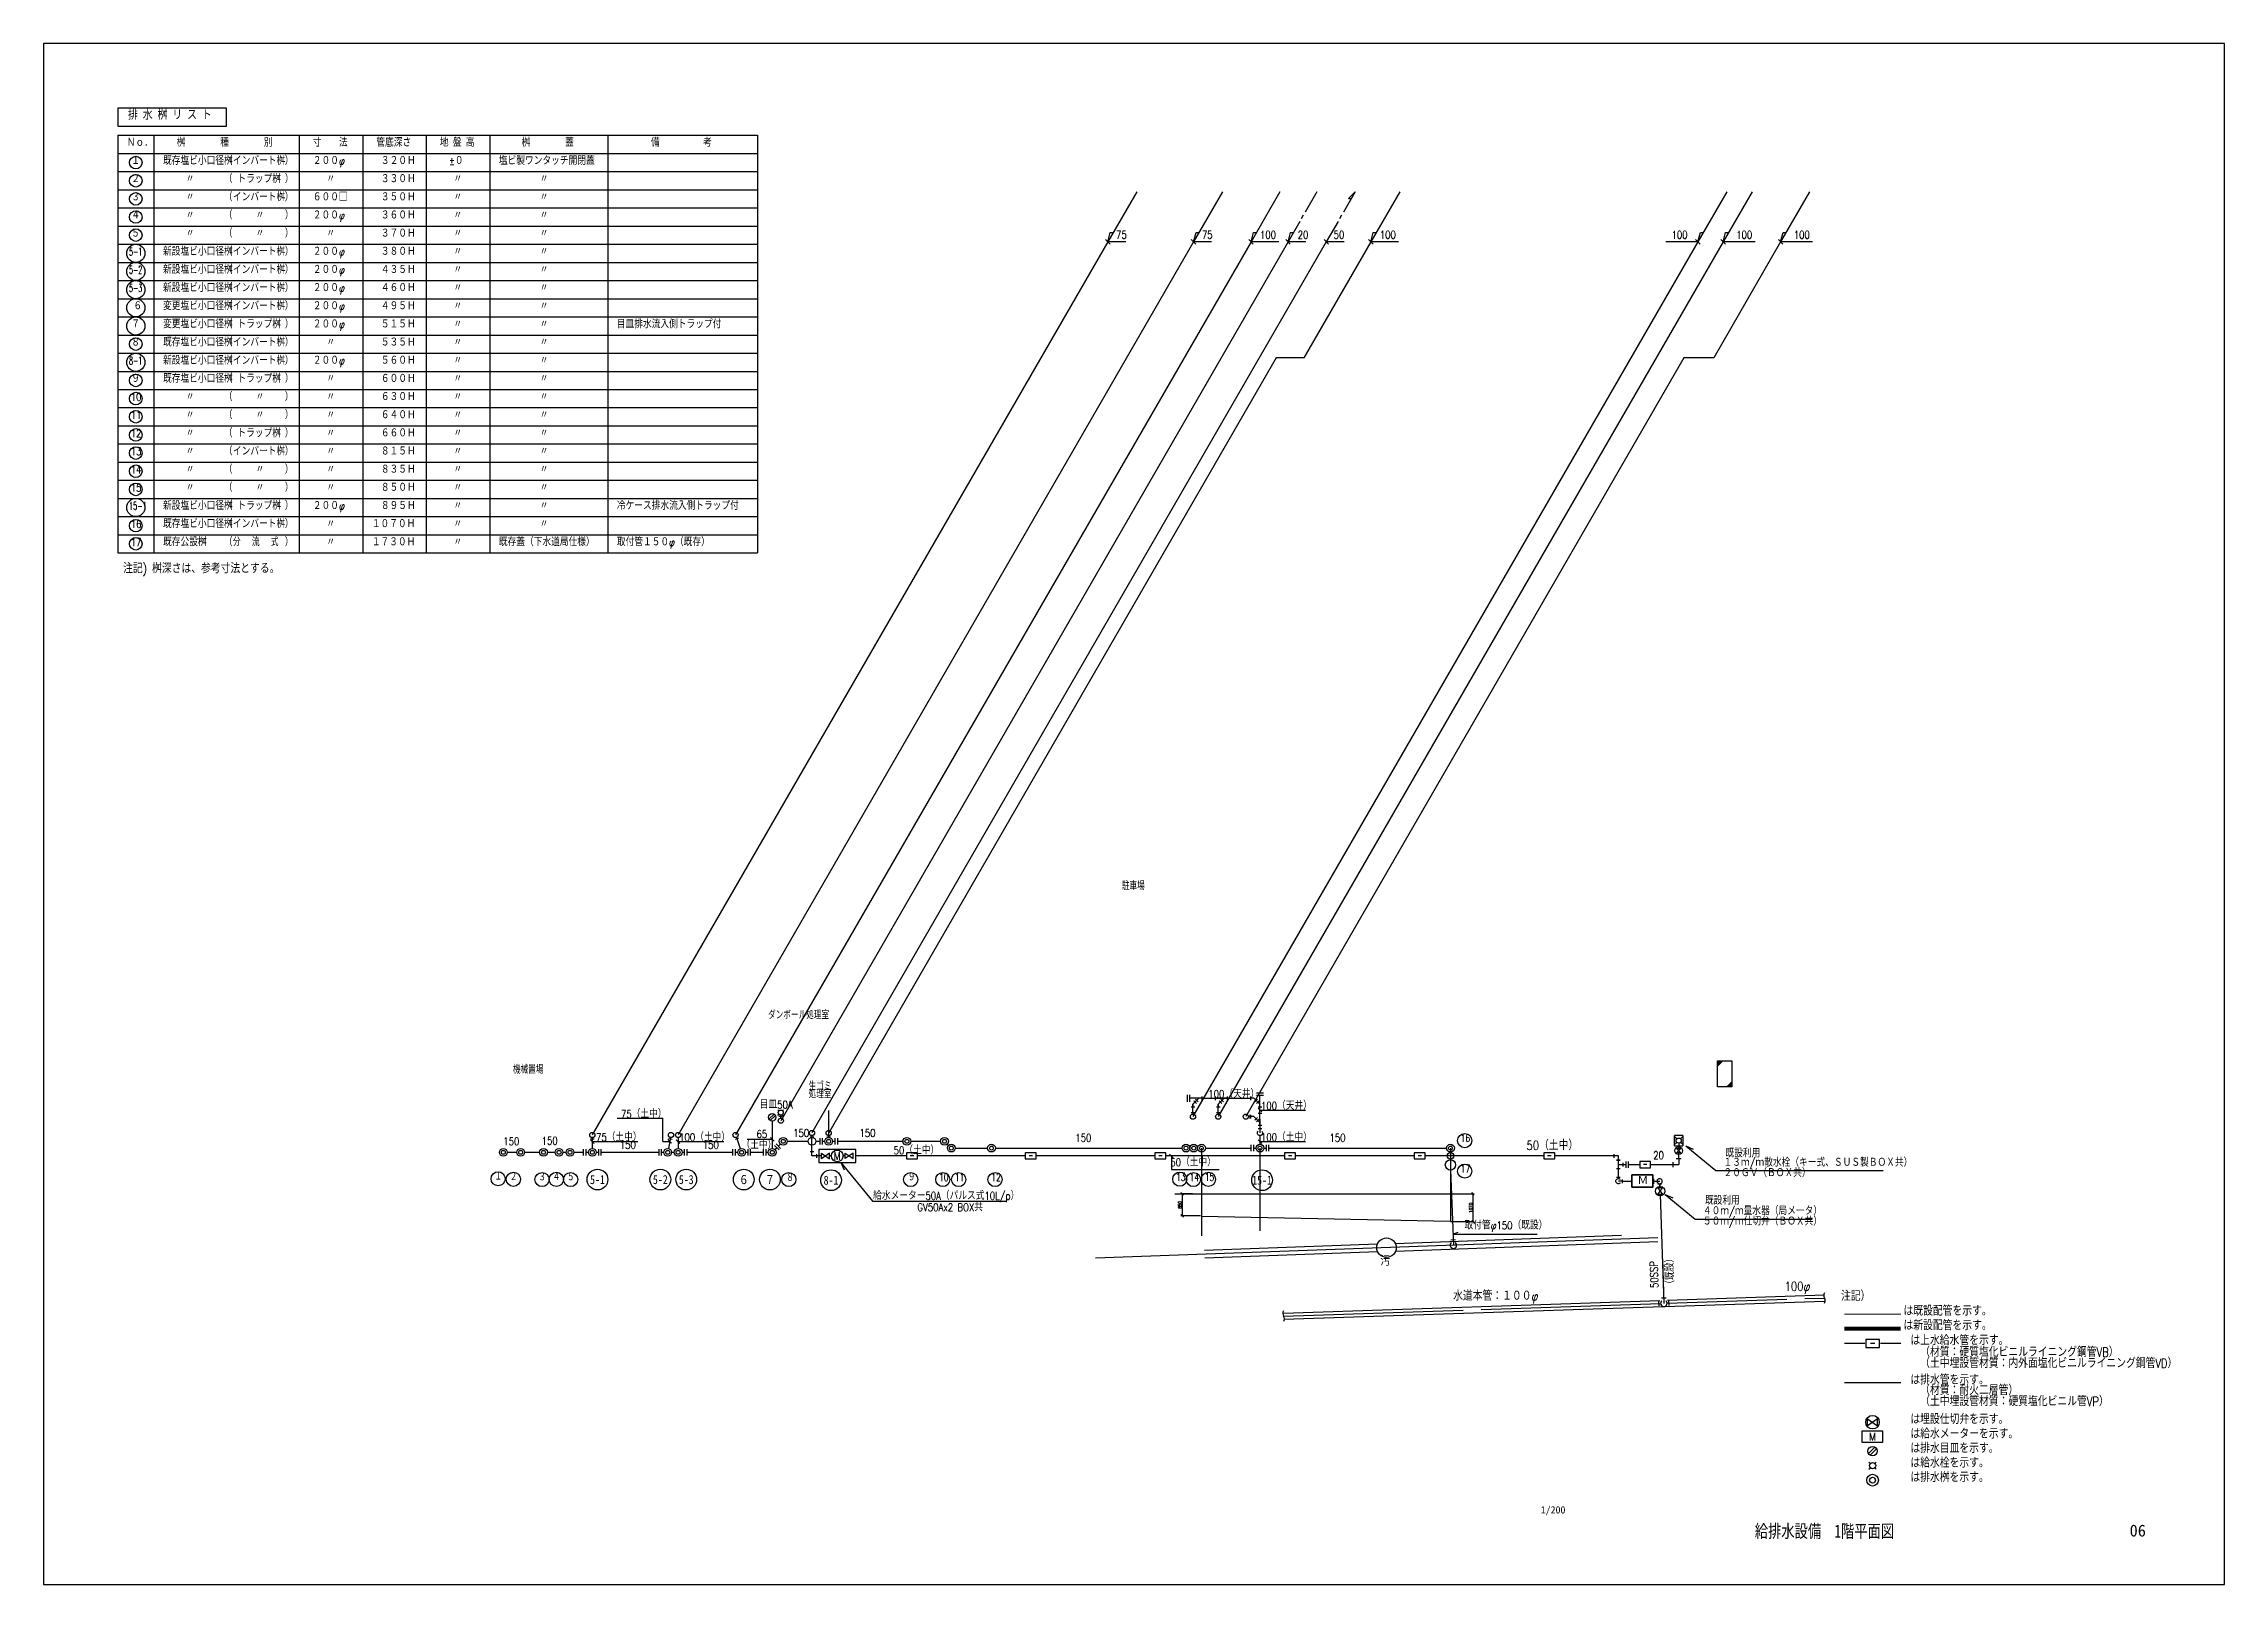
# Paper-space layout '1F' of a CAD drawing. Header units: millimetres. Extents: x 0 to 841, y 0 to 594.
# The model-space entities are those that its viewports show. They can reach past a viewport. Long polylines and large blocks are cut down to what shows.
import ezdxf
from ezdxf.enums import TextEntityAlignment as Align

# ---------------------------------------------------------------- set-up
doc = ezdxf.new("R2010")
doc.units = ezdxf.units.MM
doc.header["$LTSCALE"] = 0.2
doc.set_wipeout_variables(frame=1)
doc.linetypes.add('CENTER2', pattern=[1.125, 0.75, -0.125, 0.125, -0.125])
doc.layers.get('Defpoints').update_dxf_attribs({"color": 5})
for name, color, linetype in [('00', 7, 'Continuous'), ('10機器､器具', 2, 'Continuous'), ('1_機器番号', 3, 'Continuous'), ('21上水', 4, 'Continuous'), ('30排水', 6, 'Continuous'), ('32雑排水', 6, 'Continuous'), ('35R（冷媒管）', 4, 'Continuous'), ('91引出線､表', 7, 'Continuous'), ('92設備記述', 3, 'Continuous'), ('93継手､その他', 2, 'Continuous'), ('_既設', 7, 'Continuous'), ('A_室名1', 8, 'Continuous'), ('A_建築', 8, 'Continuous'), ('枠内記述', 3, 'Continuous')]:
    doc.layers.add(name, color=color, linetype=linetype)
doc.layers.add('hojo', color=165, linetype='Continuous', plot=False)
doc.styles.get("Standard").update_dxf_attribs({"font": 'simplex.shx', "width": 0.8, "bigfont": 'extfont2.shx'})
doc.styles.add('STYLE1', font='MS Gothic.ttf')
doc.styles.add('ゴシック', font='MS Gothic.ttf', dxfattribs={"height": 4})
doc.dimstyles.new('SIZE_50', dxfattribs={"dimscale": 50, "dimtxt": 2.5, "dimasz": 2, "dimexe": 1, "dimexo": 2, "dimgap": 0.5, "dimtad": 1, "dimdec": 0, "dimzin": 0, "dimdsep": 46, "dimtxsty": 'Standard', "dimblk": 'OBLIQUE', "dimcen": 0.09, "dimadec": 0, "dimazin": 0, "dimtfac": 1, "dimtdec": 0, "dimtmove": 1, "dimatfit": 3, "dimldrblk": 'OBLIQUE', "dimfxl": 1, "dimtolj": 1, "dimtzin": 0, "dimarcsym": 0})

psp = doc.layouts.new('1F')

msp = doc.modelspace()

# ---------------------------------------------------------------- texts
at = {"layer": '10機器､器具', "color": 3, "width": 0.9}
for p in [(30605.4, 16519.7), (70532, 5697.4)]:
    msp.add_text('M', height=300, dxfattribs=at).set_placement(p, align=Align.MIDDLE)
at = {"layer": '1_機器番号', "linetype": 'Continuous', "lineweight": -3, "style": 'ゴシック', "width": 0.8}
for s, p in [('5-1', (21359.4, 15606.6)), ('5-2', (23782.8, 15606.6)), ('5-3', (24782.8, 15606.6)), ('６', (27000.7, 15606.6)), ('７', (28010.7, 15606.6)), ('8-1', (30367.1, 15582)), ('15-1', (46989.3, 15582))]:
    msp.add_text(s, height=350, dxfattribs=at).set_placement(p, align=Align.MIDDLE_CENTER)
at = {"layer": '92設備記述', "width": 0.8}
for s, p in [('75', (41772.1, 52030.2)), ('75', (45080.5, 52030.2)), ('100', (47527, 52030.2)), ('20', (48773.8, 52030.2)), ('50', (50159, 52030.2)), ('100', (52148.1, 52030.2)), ('100', (63398.2, 52030.2)), ('100', (65892.8, 52030.2)), ('100', (68109.8, 52030.2)), ('50（土中）', (34536, 16731)), ('50（土中）', (45208.1, 16271.9))]:
    msp.add_text(s, height=300, dxfattribs=at).set_placement(p, align=Align.MIDDLE_RIGHT)
for s, p in [('目皿50A', (28253.1, 18523)), ('100（天井）', (45899, 18941.4)), ('100（天井）', (47929, 18488.2)), ('75（土中）', (23145, 18172.2)), ('75（土中）', (22182.9, 17276)), ('100（土中）', (25491.3, 17276)), ('（土中）', (27584, 16975.6)), ('65', (27699, 17359.3)), ('100（土中）', (47929, 17276))]:
    msp.add_text(s, height=300, dxfattribs=at).set_placement(p, align=Align.MIDDLE)
at = {"layer": '92設備記述', "linetype": 'Continuous', "lineweight": -3, "width": 0.8}
msp.add_text('50（土中）', height=350, dxfattribs=at).set_placement((57188.3, 16642.2), align=Align.BOTTOM_LEFT)
at = {"layer": '92設備記述', "width": 0.8}
for s, p in [('給水メーター50A（パルス式10L/p）', (31990.2, 14829.4)), ('GV50Ax2 BOX共', (33698.9, 14389.1))]:
    msp.add_text(s, height=300, dxfattribs=at).set_placement(p)
at = {"layer": '92設備記述', "linetype": 'Continuous', "lineweight": 20, "width": 0.8}
for s, p in [('注記）', (69313.8, 10829)), ('は既設配管を示す。', (71724.5, 10257.8, -8.8)), ('は新設配管を示す。', (71724.5, 9697.8, -8.8))]:
    msp.add_text(s, height=350, dxfattribs=at).set_placement(p, align=Align.BOTTOM_LEFT)
at = {"layer": '92設備記述', "width": 0.8}
for s, p in [('は上水給水管を示す。', (71990.4, 9121)), ('\u3000（材質：硬質塩化ビニルライニング鋼管VB）', (71990.4, 8671)), ('\u3000（土中埋設管材質：内外面塩化ビニルライニング鋼管VD）', (71990.4, 8241)), ('は排水管を示す。', (71990.4, 7601)), ('\u3000（材質：耐火二層管）', (71990.4, 7201)), ('\u3000（土中埋設管材質：硬質塩化ビニル管VP）', (71990.4, 6771)), ('は埋設仕切弁を示す。', (71990.4, 6081)), ('は給水メーターを示す。', (71990.4, 5521)), ('は排水目皿を示す。', (71990.4, 4961)), ('は給水栓を示す。', (71990.4, 4401)), ('は排水桝を示す。', (71990.4, 3841))]:
    msp.add_text(s, height=350, dxfattribs=at).set_placement(p, align=Align.BOTTOM_LEFT)
at = {"layer": '_既設', "linetype": 'Continuous', "lineweight": -3}
for s, height, width, p in [('150', 300, 0.8, (17730.4, 16837.5)), ('150', 300, 0.8, (19209, 16861.4)), ('150', 300, 0.8, (22222.1, 16704.6)), ('150', 300, 0.8, (25421.1, 16704.6)), ('150', 300, 0.8, (28905.3, 17159.5)), ('150', 300, 0.8, (31463, 17159.5)), ('150', 300, 0.8, (39790, 16974.9)), ('150', 300, 0.8, (49590, 16974.9)), ('16', 300, 0.7, (54650.4, 16965.6)), ('17', 300, 0.7, (54650.4, 15787.8)), ('20', 300, 0.8, (62072.8, 16306.2)), ('１', 300, 0.7, (17385.9, 15488.8)), ('２', 300, 0.7, (17974.2, 15468.3)), ('３', 300, 0.7, (19079.7, 15458.9)), ('４', 300, 0.7, (19632, 15465.3)), ('５', 300, 0.7, (20182, 15458.6)), ('８', 300, 0.7, (28642.6, 15433.6)), ('９', 300, 0.7, (33327.2, 15458.6)), ('10', 300, 0.7, (34534.2, 15458.6)), ('11', 300, 0.7, (35147.2, 15458.6)), ('12', 300, 0.7, (36551.7, 15458.6)), ('13', 300, 0.7, (43673.9, 15472.5)), ('14', 300, 0.7, (44199.7, 15458.6)), ('15', 300, 0.7, (44779.2, 15467.3)), ('取付管φ150（既設）', 300, 0.8, (54796.2, 13598)), ('汚', 350, 0.8, (51551.5, 12181.3)), ('水道本管：１００φ', 350, 0.8, (54356, 10837.6)), ('100φ', 350, 0.8, (67147.5, 11209))]:
    msp.add_text(s, height=height, dxfattribs=dict(at, width=width)).set_placement(p, align=Align.BOTTOM_LEFT)
at = {"layer": '_既設', "width": 0.8}
for s, p in [('２０ＧＶ（ＢＯＸ共）', (64783.3, 15619.3)), ('１３ｍ/ｍ散水栓（キー式、ＳＵＳ製ＢＯＸ共）', (64783.3, 16019.7)), ('既設利用', (64860, 16374.8)), ('４０ｍ/ｍ量水器（局メータ）', (63989.4, 14152.8)), ('既設利用', (64069.3, 14555.3)), ('５０ｍ/ｍ仕切弁（ＢＯＸ共）', (63989.4, 13752.4))]:
    msp.add_text(s, height=300, dxfattribs=at).set_placement(p, align=Align.BOTTOM_LEFT)
at = {"layer": '_既設', "color": 7, "linetype": 'Continuous', "lineweight": -3, "style": 'STYLE1', "width": 1.015267}
msp.add_text('Ｍ', height=300.8, dxfattribs=at).set_placement((61466.9, 15343.6), align=Align.BOTTOM_LEFT)
msp.add_text('Ｍ', height=300.8, dxfattribs=at).set_placement((61466.9, 15343.6), align=Align.BOTTOM_LEFT)
at = {"layer": '_既設', "linetype": 'Continuous', "lineweight": -3, "width": 0.8}
for s, rotation, p in [('50SSP', 91.908046, (62364.2, 11432.2)), ('（既設）', 91.908045, (62984.9, 11406.4))]:
    msp.add_text(s, height=300, rotation=rotation, dxfattribs=at).set_placement(p, align=Align.BOTTOM_LEFT)
at = {"layer": 'A_室名1'}
for s, width, p in [('風除室', 0.8, (16105.7, 41018)), ('ダンボール処理室', 0.7, (27938.5, 21794.4)), ('機械置場', 0.7, (18098.6, 19689.1)), ('生ゴミ', 0.7, (29501, 19045.6)), ('処理室', 0.7, (29501, 18743))]:
    msp.add_text(s, height=300, dxfattribs=dict(at, width=width)).set_placement(p)
at = {"layer": 'A_室名1', "width": 0.7}
msp.add_text('駐車場', height=300, dxfattribs=at).set_placement((42024, 26958.9), align=Align.MIDDLE)
at = {"layer": '枠内記述', "linetype": 'ByBlock', "lineweight": -2, "style": 'ゴシック'}
msp.add_text('1/200', height=280, dxfattribs=at).set_placement((57735.7, 2732.7))
at = {"layer": '枠内記述', "linetype": 'ByBlock', "lineweight": -2, "style": 'ゴシック', "width": 0.75}
msp.add_text('給排水設備\u30001階平面図', height=500, dxfattribs=at).set_placement((68676.1, 2055.4), align=Align.MIDDLE_CENTER)
at = {"layer": '枠内記述', "style": 'ゴシック'}
msp.add_text('06', height=460, dxfattribs=at).set_placement((80446.4, 1844))

# ---------------------------------------------------------------- blocks, each defined once
blk = doc.blocks.new('P3')
at = {"color": 0, "linetype": 'ByBlock', "lineweight": -2}
blk.add_line((108, 0), (0, 0), dxfattribs=at)
at = {"color": 2, "linetype": 'ByBlock', "lineweight": 30}
blk.add_line((108, 47), (108, -47), dxfattribs=at)
blk.add_arc((0, 0), 67.3, 44.999, 315.001, dxfattribs=at)
blk = doc.blocks.new('P3-1')
at = {"color": 2, "linetype": 'ByBlock', "lineweight": 30}
blk.add_line((0, -47), (0, 47), dxfattribs=at)
at = {"color": 0, "linetype": 'ByBlock', "lineweight": -2}
blk.add_line((0, 0), (40, 0), dxfattribs=at)
blk = doc.blocks.new('TG02')
at = {"layer": '93継手､その他', "linetype": 'ByBlock'}
for p, q in [((-60, 140), (60, 140)), ((140, 60), (140, -60))]:
    blk.add_line(p, q, dxfattribs=at)
blk = doc.blocks.new('水栓')
at = {"layer": '10機器､器具'}
for p, q in [((-91.9189, 91.919), (-56.5674, 56.5674)), ((91.9189, 91.919), (56.5674, 56.5674)), ((-91.9189, -91.9189), (-56.5674, -56.5674)), ((91.9189, -91.9189), (56.5674, -56.5674))]:
    blk.add_line(p, q, dxfattribs=at)
blk.add_circle((0, 0), 80, dxfattribs=at)
blk = doc.blocks.new('TK006')
at = {"layer": '00', "color": 0, "linetype": 'ByBlock'}
for p, q in [((0, -100), (0, 100)), ((70, 100), (70, -100))]:
    blk.add_line(p, q, dxfattribs=at)
blk = doc.blocks.new('上水（給）')
at = {"layer": '21上水'}
blk.add_line((-55, 0), (55, 0), dxfattribs=at)
at = {"layer": 'hojo'}
blk.add_lwpolyline([(-175, -100), (175, -100), (175, 100), (-175, 100)], close=True, dxfattribs=at)
blk = doc.blocks.new('HU08')
at = {"layer": '00', "color": 2, "linetype": 'ByBlock'}
for p, q in [((-288, -60), (-288, 60)), ((-82, 25), (-167, 110)), ((-25, 82), (-110, 167)), ((-60, 288), (60, 288)), ((96, 115), (96, -115)), ((177, 115), (177, -115))]:
    blk.add_line(p, q, dxfattribs=at)
at = {"layer": '00', "color": 0, "linetype": 'ByBlock'}
for p, q in [((-288, 0), (96, 0)), ((0, 192), (-192, 0)), ((0, 192), (0, 288))]:
    blk.add_line(p, q, dxfattribs=at)
blk = doc.blocks.new('HU07')
at = {"layer": '00', "color": 2, "linetype": 'ByBlock'}
for p, q in [((-288, -60), (-288, 60)), ((-82, 25), (-167, 110)), ((-25, 82), (-110, 167)), ((-60, 288), (60, 288)), ((96, -60), (96, 60))]:
    blk.add_line(p, q, dxfattribs=at)
at = {"layer": '00', "color": 0, "linetype": 'ByBlock'}
for p, q in [((-288, 0), (96, 0)), ((-192, 0), (0, 192)), ((0, 192), (0, 288))]:
    blk.add_line(p, q, dxfattribs=at)
blk = doc.blocks.new('_Oblique')
at = {"color": 0, "linetype": 'ByBlock', "lineweight": -2}
blk.add_line((-0.5, -0.5), (0.5, 0.5), dxfattribs=at)
blk = doc.blocks.new('*D22')
at = {"layer": 'Defpoints', "color": 0, "transparency": 16777216}
for p in [(44410, 15054), (43908, 14204), (44710, 14204)]:
    blk.add_point(p, dxfattribs=at)
at = {"layer": 'hojo', "color": 0, "lineweight": -2, "transparency": 16777216}
for p, q in [((44310, 15054), (43858, 15054)), ((43908, 15054), (43908, 14204)), ((44610, 14204), (43858, 14204))]:
    blk.add_line(p, q, dxfattribs=at)
at = {"layer": 'hojo', "color": 0, "lineweight": -2, "transparency": 16777216, "xscale": 100, "yscale": 100, "zscale": 100}
for p, rotation in [((43908, 15054), 90), ((43908, 14204), 270)]:
    blk.add_blockref('_Oblique', p, dxfattribs=dict(at, rotation=rotation))
at = {"layer": 'hojo', "color": 0, "transparency": 16777216, "insert": (43820.5, 14629), "char_height": 125, "attachment_point": 5, "rotation": 90}
blk.add_mtext('\\A1;850', dxfattribs=at)
blk = doc.blocks.new('*D23')
at = {"layer": 'Defpoints', "color": 0, "transparency": 16777216}
for p in [(54168, 15054), (54168, 13984), (55122, 13984)]:
    blk.add_point(p, dxfattribs=at)
at = {"layer": 'hojo', "color": 0, "lineweight": -2, "transparency": 16777216}
for p, q in [((54268, 15054), (55172, 15054)), ((55122, 15054), (55122, 13984)), ((54268, 13984), (55172, 13984))]:
    blk.add_line(p, q, dxfattribs=at)
at = {"layer": 'hojo', "color": 0, "lineweight": -2, "transparency": 16777216, "xscale": 100, "yscale": 100, "zscale": 100}
for p, rotation in [((55122, 15054), 90), ((55122, 13984), 270)]:
    blk.add_blockref('_Oblique', p, dxfattribs=dict(at, rotation=rotation))
at = {"layer": 'hojo', "color": 0, "transparency": 16777216, "insert": (55034.5, 14519), "char_height": 125, "attachment_point": 5, "rotation": 90}
blk.add_mtext('\\A1;1070', dxfattribs=at)
blk = doc.blocks.new('排水目皿')
at = {"layer": '10機器､器具'}
for p, q in [((60.962, 103.3691), (-103.3691, -60.9497)), ((-60.9375, -103.3692), (103.3692, 60.9497))]:
    blk.add_line(p, q, dxfattribs=at)
blk.add_circle((0, 0), 120, dxfattribs=at)
blk = doc.blocks.new('弁')
at = {"layer": '10機器､器具'}
blk.add_lwpolyline([(130.0049, 90.00245), (-130.0049, -90.00245), (-130.0049, 90.00245), (130.0049, -90.00245), (130.0049, 90.00245)], dxfattribs=at)

# ---------------------------------------------------------------- dimensions: what is measured, and where the dimension line sits
at = {"layer": 'hojo'}
for base, p1, p2, picture, middle in [((43908, 14204), (44410, 15054), (44710, 14204), '*D22', (43820.5, 14629)), ((55122, 13984), (54168, 15054), (54168, 13984), '*D23', (55034.5, 14519))]:
    dim = msp.add_linear_dim(base=base, p1=p1, p2=p2, angle=90, dimstyle='SIZE_50', dxfattribs=at)
    dim.commit()
    dim.dimension.update_dxf_attribs({"geometry": picture, "text_midpoint": middle})

# ---------------------------------------------------------------- linework, layer by layer
at = {"layer": '10機器､器具', "linetype": 'ByBlock', "lineweight": -2}
msp.add_lwpolyline([(31317.5, 16769.7), (29893.4, 16769.7), (29893.4, 16269.7), (31317.5, 16269.7)], close=True, dxfattribs=at)
at = {"layer": '10機器､器具'}
msp.add_lwpolyline([(70129, 5922.4), (70919.8, 5922.4), (70919.8, 5471), (70129, 5471)], close=True, dxfattribs=at)
msp.add_lwpolyline([(70727, 6386.4), (70337, 6116.4), (70337, 6386.4), (70727, 6116.4), (70727, 6386.4)], dxfattribs=at)
for centre, radius in [((30605.4, 16519.7), 225), ((70532, 6251.4), 261)]:
    msp.add_circle(centre, radius, dxfattribs=at)
at = {"layer": '1_機器番号', "color": 2, "linetype": 'Continuous', "lineweight": -3}
for centre in [(21359.4, 15606.6), (23782.8, 15606.6), (24782.8, 15606.6), (27000.7, 15606.6), (28010.7, 15606.6), (30367.1, 15582), (46989.3, 15582)]:
    msp.add_circle(centre, 400, dxfattribs=at)
at = {"layer": '21上水'}
for p, q in [((49106.3, 53692.7), (48651.1, 52904.2)), ((50583.4, 53692.7), (50128.1, 52904.2)), ((48444.9, 52547), (47989.6, 51758.5)), ((48507.4, 52655.2), (48588.6, 52795.9)), ((49921.9, 52547), (49466.7, 51758.5)), ((49984.4, 52655.2), (50065.6, 52795.9)), ((28427, 17974.9), (28427, 18093.2)), ((29631.6, 16519.7), (29631.6, 17302.9)), ((29993.4, 16519.7), (29631.6, 16519.7)), ((30380.4, 16519.7), (30305.4, 16519.7)), ((30905.4, 16519.7), (30830.4, 16519.7)), ((31062.6, 16519.7), (31060.3, 16519.7)), ((33278.3, 16519.7), (31317.5, 16519.7)), ((37858.3, 16519.7), (33698.2, 16519.7)), ((42858.3, 16519.7), (38278.3, 16519.7)), ((47858.3, 16519.7), (43278.3, 16519.7)), ((52858.3, 16519.7), (48278.3, 16519.7)), ((57858.3, 16519.7), (53278.3, 16519.7)), ((60731.3, 16519.7), (58278.3, 16519.7)), ((60731.3, 15644.5), (60731.3, 16519.7)), ((60731.3, 16183.7), (61027.2, 16183.7)), ((60892.8, 15543.6), (61254.6, 15543.6)), ((69445.8, 9297.4), (70233.3, 9297.4)), ((70833.3, 9297.4), (71618.2, 9297.4))]:
    msp.add_line(p, q, dxfattribs=at)
at = {"layer": '21上水', "color": 2, "elevation": 0}
for points in [[(50583.4, 53692.7), (50320.3, 53429.6), (50431.5, 53429.6)], [(47989.6, 51758.5), (48085.9, 52117.8), (48197.1, 52117.8)]]:
    msp.add_lwpolyline(points, dxfattribs=at)
at = {"layer": '21上水', "color": 2}
for centre in [(28427, 17874.9), (44324, 18033.1), (45299, 18033.1), (46361.2, 18033.1), (29631.6, 17402.9)]:
    msp.add_circle(centre, 100, dxfattribs=at)
at = {"layer": '30排水', "color": 2, "linetype": 'Continuous', "lineweight": -3}
for centre, radius in [((30275.6, 17081.3), 150), ((30275.6, 17081.3), 75), ((46906.8, 16819.7), 150), ((46906.8, 16819.7), 75), ((21160.7, 16657.1), 150), ((21160.7, 16657.1), 75), ((24069.1, 16657.1), 150), ((24069.1, 16657.1), 75), ((24469.1, 16657.1), 150), ((24469.1, 16657.1), 75), ((26918.1, 16657.1), 150), ((26918.1, 16657.1), 75), ((70532, 4017.4), 225), ((70532, 4017.4), 112.5)]:
    msp.add_circle(centre, radius, dxfattribs=at)
at = {"layer": '32雑排水'}
for p, q in [((42157.5, 53692.7), (41040.8, 51758.5)), ((45465.9, 53692.7), (44349.2, 51758.5)), ((47679.1, 53692.7), (46562.3, 51758.5)), ((52300.2, 53692.7), (51183.4, 51758.5)), ((64912, 53692.7), (63795.3, 51758.5)), ((65887, 53692.7), (64770.3, 51758.5)), ((68104, 53692.7), (66987.3, 51758.5)), ((28098.1, 17862), (28098.1, 16807.1)), ((21160.7, 17225), (21160.7, 16807.1)), ((24175.1, 17226.7), (24096.5, 16804.5)), ((24469.1, 17225), (24469.1, 16807.1)), ((26715.6, 17230.7), (26868.2, 16798.5)), ((28204.2, 16763.1), (28274.9, 16833.8)), ((30025.6, 17081.3), (30125.6, 17081.3)), ((30275.6, 17302.9), (30275.6, 17231.3)), ((30425.6, 17081.3), (30525.6, 17081.3)), ((30425.6, 17081.3), (30525.6, 17081.3)), ((20910.7, 16657.1), (21010.7, 16657.1)), ((21310.7, 16657.1), (21410.7, 16657.1)), ((23819.1, 16657.1), (23919.1, 16657.1)), ((24219.1, 16657.1), (24319.1, 16657.1)), ((24619.1, 16657.1), (24719.1, 16657.1)), ((26668.1, 16657.1), (26768.1, 16657.1)), ((27068.1, 16657.1), (27168.1, 16657.1)), ((27848.1, 16657.1), (27948.1, 16657.1)), ((46656.8, 16819.7), (46756.8, 16819.7)), ((47056.8, 16819.7), (47156.8, 16819.7)), ((69445.8, 7777.4), (71618.2, 7777.4))]:
    msp.add_line(p, q, dxfattribs=at)
at = {"layer": '32雑排水', "linetype": 'ByBlock', "lineweight": -2}
for p, q in [((44324, 18193.6), (44324, 18508.8)), ((44669.6, 18739.2), (46561.2, 18739.2)), ((45299, 18193.6), (45299, 18508.8)), ((46906.8, 18133.1), (46906.8, 18780)), ((46509, 18033.1), (46574, 18033.1)), ((46906.8, 17933.1), (46906.8, 17402.9)), ((46906.8, 17302), (46906.8, 16969.7))]:
    msp.add_line(p, q, dxfattribs=at)
at = {"layer": '32雑排水', "color": 2, "elevation": 0}
for points in [[(41040.8, 51758.5), (41137.1, 52117.8), (41248.3, 52117.8)], [(44349.2, 51758.5), (44445.5, 52117.8), (44556.6, 52117.8)], [(46562.3, 51758.5), (46658.6, 52117.8), (46769.8, 52117.8)], [(51183.4, 51758.5), (51279.7, 52117.8), (51390.9, 52117.8)], [(63795.3, 51758.5), (63891.6, 52117.8), (64002.8, 52117.8)], [(64770.3, 51758.5), (64866.6, 52117.8), (64977.8, 52117.8)], [(66987.3, 51758.5), (67083.6, 52117.8), (67194.8, 52117.8)]]:
    msp.add_lwpolyline(points, dxfattribs=at)
at = {"layer": '32雑排水', "color": 2}
for centre in [(21160.7, 17325), (24193.4, 17325), (24469.1, 17325), (26682.3, 17325), (30275.6, 17402.9)]:
    msp.add_circle(centre, 100, dxfattribs=at)
at = {"layer": '32雑排水', "color": 2, "linetype": 'ByBlock', "lineweight": -2}
for radius in [150, 75]:
    msp.add_circle((28098.1, 16657.1), radius, dxfattribs=at)
at = {"layer": '35R（冷媒管）'}
msp.add_arc((0, 0), 150, 0, 0, dxfattribs=at)
at = {"layer": '91引出線､表'}
for p, q in [((49466.7, 51758.5), (29631.6, 17402.9)), ((40952.4, 51846.8), (41129.2, 51670.1)), ((41728.8, 51758.5), (41040.8, 51758.5)), ((44260.8, 51846.8), (44437.6, 51670.1)), ((63795.3, 51758.5), (44324, 18033.1)), ((45037.2, 51758.5), (44349.2, 51758.5)), ((64770.3, 51758.5), (45299, 18033.1)), ((46473.9, 51846.8), (46650.7, 51670.1)), ((47635.1, 51758.5), (46562.3, 51758.5)), ((47901.2, 51846.8), (48078, 51670.1)), ((48677.6, 51758.5), (47989.6, 51758.5)), ((51183.4, 51758.5), (48601.6, 47286.5)), ((49378.3, 51846.8), (49555.1, 51670.1)), ((50154.7, 51758.5), (49466.7, 51758.5)), ((51095.1, 51846.8), (51271.8, 51670.1)), ((52256.2, 51758.5), (51183.4, 51758.5)), ((63795.3, 51758.5), (62564.7, 51758.5)), ((63706.9, 51846.8), (63883.7, 51670.1)), ((66987.3, 51758.5), (64405.4, 47286.5)), ((64681.9, 51846.8), (64858.7, 51670.1)), ((66000.9, 51758.5), (64770.3, 51758.5)), ((66898.9, 51846.8), (67075.7, 51670.1)), ((68217.9, 51758.5), (66987.3, 51758.5)), ((47528.8, 47286.5), (30275.6, 17402.9)), ((63250.6, 47286.5), (46361.2, 18033.1)), ((48601.6, 47286.5), (47528.8, 47286.5)), ((64405.4, 47286.5), (63250.6, 47286.5)), ((22122.8, 17970), (23883, 17970)), ((23883, 17074), (23883, 17970)), ((46836.1, 18356.7), (46977.5, 18215.3)), ((46906.8, 18286), (48667, 18286)), ((21090, 17144.5), (21231.4, 17003.1)), ((21160.7, 17073.8), (22920.9, 17073.8)), ((23883, 17074), (24146.7, 17074)), ((24076, 17144.7), (24217.4, 17003.3)), ((24398.4, 17144.5), (24539.8, 17003.1)), ((24469.1, 17073.8), (26229.3, 17073.8)), ((27130, 17157.8), (28098.1, 17157.8)), ((28027.4, 17228.5), (28168.8, 17087.1)), ((46836.1, 17144.5), (46977.5, 17003.1)), ((46906.8, 17073.8), (48667, 17073.8)), ((30741.4, 16269.7), (31964.4, 14777.2)), ((30741.4, 16269.7), (30873.3, 15978.1)), ((43423, 16590.4), (43564.4, 16449)), ((43493.7, 16519.7), (43493.7, 16000.1)), ((43493.7, 16000.1), (45335.8, 16000.1)), ((31964.4, 14777.2), (37136.3, 14777.2))]:
    msp.add_line(p, q, dxfattribs=at)
at = {"layer": '92設備記述', "color": 7, "linetype": 'Continuous', "lineweight": 20}
msp.add_line((71618.2, 10417.4), (69445.8, 10417.4), dxfattribs=at)
at = {"layer": '92設備記述', "color": 6, "linetype": 'Continuous', "lineweight": 20, "const_width": 150}
msp.add_lwpolyline([(71618.2, 9857.4), (69445.8, 9857.4)], dxfattribs=at)
at = {"layer": '93継手､その他', "linetype": 'ByBlock'}
for p, q in [((60659.3, 16351.7), (60803.3, 16351.7)), ((60803.3, 16015.7), (60659.3, 16015.7)), ((60899.3, 16255.7), (60899.3, 16111.7))]:
    msp.add_line(p, q, dxfattribs=at)
at = {"layer": '_既設', "lineweight": -3}
for p, q in [((28416.3, 16975.3), (28334.3, 16893.2)), ((28672.4, 17081.3), (29481.6, 17081.3)), ((29781.6, 17081.3), (29941.6, 17081.3)), ((30609.6, 17081.3), (33142.4, 17081.3)), ((33442.4, 17081.3), (34592.4, 17081.3)), ((34848.5, 16975.3), (34898, 16925.8)), ((17878.1, 16657.1), (18248.1, 16657.1)), ((18548.1, 16657.1), (19128.1, 16657.1)), ((19428.1, 16657.1), (19728.1, 16657.1)), ((20028.1, 16657.1), (20148.1, 16657.1)), ((20448.1, 16657.1), (20826.7, 16657.1)), ((21494.7, 16657.1), (23735.1, 16657.1)), ((24803.1, 16657.1), (26584.1, 16657.1)), ((27252.1, 16657.1), (27764.1, 16657.1)), ((35154, 16819.7), (36404, 16819.7)), ((36704, 16819.7), (43904, 16819.7)), ((44804, 16819.7), (46572.8, 16819.7)), ((47240.8, 16819.7), (54104, 16819.7)), ((54448.1, 13280), (54268.3, 13271.8))]:
    msp.add_line(p, q, dxfattribs=at)
at = {"layer": '_既設', "linetype": 'Continuous', "lineweight": -3}
for p, q in [((63215.2, 17308.4), (62895.2, 17308.4)), ((62895.2, 16908.4), (62895.2, 17308.4)), ((62895.2, 16908.4), (63215.2, 16908.4)), ((62984.5, 17179.1), (62913.8, 17249.9)), ((62913.8, 16967), (62984.5, 17037.7)), ((63055.2, 17008.4), (63055.2, 16803.1)), ((63125.9, 17179.1), (63196.6, 17249.9)), ((63196.6, 16967), (63125.9, 17037.7)), ((63215.2, 17308.4), (63215.2, 16908.4)), ((61111.2, 16183.7), (61554.5, 16183.7)), ((61830.5, 16183.7), (61698.5, 16183.7)), ((61974.4, 16183.7), (62837.7, 16183.7)), ((62831.2, 16279.7), (62831.2, 16087.7)), ((62831.2, 16183.7), (63055.2, 16183.7)), ((63151.2, 16407.7), (62959.2, 16407.7)), ((63139.6, 16803.1), (62970.8, 16634.3)), ((62970.8, 16803.1), (63139.6, 16803.1)), ((63139.6, 16634.3), (62970.8, 16803.1)), ((63139.6, 16634.3), (62970.8, 16634.3)), ((63055.2, 16407.7), (63055.2, 16634.3)), ((63055.2, 16407.7), (63055.2, 16183.7)), ((62054.6, 15311), (62054.6, 15791)), ((62054.6, 15311), (62054.6, 15791)), ((62054.6, 15791), (62054.6, 15311)), ((62054.6, 15543.6), (62327.3, 15543.6)), ((62054.6, 15543.6), (62103.3, 15543.6)), ((62103.3, 15447.6), (62103.3, 15639.6)), ((62103.3, 15543.6), (62327.3, 15543.6)), ((62227.3, 15613.6), (62227.3, 15473.6)), ((62430.7, 15322.9), (62238.8, 15316.5)), ((62425.6, 15293.9), (62245.8, 15287.9)), ((62425.6, 15293.9), (62245.8, 15287.9)), ((62245.8, 15287.9), (62434.3, 15034.1)), ((62245.8, 15287.9), (62434.3, 15034.1)), ((62254.4, 15028.1), (62425.6, 15293.9)), ((62254.4, 15028.1), (62425.6, 15293.9)), ((62257.3, 15443.6), (62397.3, 15443.6)), ((62330.5, 15447.6), (62334, 15340.8)), ((62334.7, 15319.7), (62331, 15431.6)), ((62334.7, 15319.7), (62335.7, 15290.9)), ((62434.3, 15034.1), (62254.4, 15028.1)), ((62434.3, 15034.1), (62254.4, 15028.1)), ((62344.3, 15031.1), (62484.2, 10832.7)), ((52126.4, 13144.2), (60848, 13463.6)), ((54351.9, 13498), (54551.9, 13580.8)), ((54351.9, 13498), (57595, 13498)), ((51439.5, 13119), (44771.6, 12874.8)), ((51450.5, 12819.2), (44782.5, 12575)), ((52137.4, 12844.4), (62254.8, 13214.9)), ((62426.9, 12554), (62484.2, 10832.7)), ((47814.3, 10461.6), (62330.3, 10947.6)), ((62567.5, 11035.6), (62387.6, 11029.6)), ((62609.1, 10836.9), (67223.9, 10991.4)), ((62630.1, 10957.6), (68674.6, 11160)), ((67923.5, 11014.8), (68678.6, 11040.1)), ((47818.3, 10341.7), (54739, 10573.4)), ((47822.4, 10221.8), (62453.2, 10711.6)), ((55438.6, 10596.8), (62359.3, 10828.5)), ((62281.3, 10916), (62287.3, 10736.1)), ((62523.2, 10713.9), (68682.6, 10920.1)), ((62687.1, 10749.4), (62681.1, 10929.3))]:
    msp.add_line(p, q, dxfattribs=at)
at = {"layer": '_既設'}
for p, q in [((63327.4, 16903.9), (64488.2, 15952.8)), ((63327.4, 16903.9), (63619, 16772.1)), ((54254, 16644.7), (54254, 16669.7)), ((54254, 16369.7), (54254, 16394.7)), ((64488.2, 15952.8), (70937.4, 15952.8)), ((62533.5, 15037), (63694.3, 14085.9)), ((62533.5, 15037), (62825.1, 14905.2)), ((63694.3, 14085.9), (68200.5, 14085.9))]:
    msp.add_line(p, q, dxfattribs=at)
at = {"layer": '_既設', "lineweight": -3, "ltscale": 2000}
msp.add_line((54261.3, 15969.8), (54367.3, 13076.1), dxfattribs=at)
at = {"layer": '_既設', "color": 7, "linetype": 'Continuous', "lineweight": -3}
for p, q in [((61254.6, 15791), (61254.6, 15311)), ((62054.6, 15791), (61254.6, 15791)), ((62054.6, 15791), (61254.6, 15791)), ((61254.6, 15791), (61254.6, 15311)), ((61254.6, 15791), (62054.6, 15791)), ((61254.6, 15311), (61254.6, 15791)), ((61254.6, 15311), (62054.6, 15311)), ((61254.6, 15311), (62054.6, 15311)), ((62054.6, 15311), (61254.6, 15311))]:
    msp.add_line(p, q, dxfattribs=at)
at = {"layer": '_既設', "linetype": 'CENTER2', "lineweight": -3, "ltscale": 2000}
msp.add_line((62249.8, 13364.8), (40567.3, 12570.8), dxfattribs=at)
at = {"layer": '_既設', "color": 7, "linetype": 'Continuous', "lineweight": -3}
for centre, radius in [((28522.4, 17081.3), 150), ((28522.4, 17081.3), 75), ((33292.4, 17081.3), 150), ((33292.4, 17081.3), 75), ((34742.4, 17081.3), 150), ((34742.4, 17081.3), 75), ((35004, 16819.7), 150), ((35004, 16819.7), 75), ((36554, 16819.7), 150), ((36554, 16819.7), 75), ((44054, 16819.7), 150), ((44054, 16819.7), 75), ((44354, 16819.7), 150), ((44354, 16819.7), 75), ((44654, 16819.7), 150), ((44654, 16819.7), 75), ((54254, 16819.7), 150), ((54254, 16819.7), 75), ((17728.1, 16657.1), 150), ((17728.1, 16657.1), 75), ((18398.1, 16657.1), 150), ((18398.1, 16657.1), 75), ((19278.1, 16657.1), 150), ((19278.1, 16657.1), 75), ((19878.1, 16657.1), 150), ((19878.1, 16657.1), 75), ((20298.1, 16657.1), 150), ((20298.1, 16657.1), 75), ((54254, 16169.7), 200)]:
    msp.add_circle(centre, radius, dxfattribs=at)
at = {"layer": '_既設', "linetype": 'Continuous', "lineweight": -3}
for centre, radius in [((54805.4, 17109.6), 273.6), ((63055.2, 16718.7), 150), ((63055.2, 17108.4), 100), ((54805.4, 15931.8), 273.6), ((17526.9, 15636.8), 273.6), ((18115.2, 15616.3), 273.6), ((19220.7, 15606.9), 273.6), ((19773, 15613.3), 273.6), ((20323, 15606.6), 273.6), ((28739.6, 15606.6), 273.6), ((33438.2, 15606.6), 273.6), ((34675.2, 15606.6), 273.6), ((35288.2, 15606.6), 273.6), ((36692.7, 15606.6), 273.6), ((43814.9, 15620.5), 273.6), ((44340.7, 15606.6), 273.6), ((44920.2, 15615.3), 273.6), ((62340, 15161), 180), ((62340, 15161), 180), ((51788.4, 12981.7), 375)]:
    msp.add_circle(centre, radius, dxfattribs=at)
for centre, radius, start, end in [((62327.3, 15543.6), 96, 210, 149.999985), ((62484.2, 10832.7), 125, 128.777893, 55.038086), ((68846.4, 11145.2), 198, 151.383423, 212.052826), ((68510.8, 10935), 198, 331.383438, 32.052826), ((47986.2, 10446.8), 198, 151.383438, 212.052826), ((47650.5, 10236.6), 198, 331.383438, 32.052826)]:
    msp.add_arc(centre, radius, start, end, dxfattribs=at)
at = {"layer": '_既設', "lineweight": -3}
msp.add_arc((54367.3, 13076.1), 125, 129.476837, 55.737045, dxfattribs=at)
at = {"layer": 'A_建築'}
for p, q in [((64656.1, 20179.9), (64556.1, 20079.9)), ((64706.1, 20179.9), (64556.1, 20029.9)), ((64756.1, 20179.9), (64556.1, 19979.9)), ((65106.1, 19379.9), (64906.1, 19179.9)), ((65106.1, 19329.9), (64956.1, 19179.9)), ((65106.1, 19279.9), (65006.1, 19179.9))]:
    msp.add_line(p, q, dxfattribs=at)
msp.add_lwpolyline([(64556.1, 20179.9), (65106.1, 20179.9), (65106.1, 19179.9), (64556.1, 19179.9)], close=True, dxfattribs=at)
at = {"layer": 'hojo'}
for p, q in [((30275.6, 17325), (30275.6, 18269)), ((44654, 16819.7), (44654, 13443)), ((46906.8, 16819.7), (46906.8, 13636)), ((54254, 16819.7), (54254, 13984)), ((43630, 15054), (54489, 15054)), ((54254, 13984), (44654, 14184))]:
    msp.add_line(p, q, dxfattribs=at)
msp.add_lwpolyline([(61974.4, 16303.7), (61554.5, 16303.7), (61554.5, 16063.7), (61974.4, 16063.7)], close=True, dxfattribs=at)
for centre, radius in [((29631.6, 17081.3), 150), ((54254, 16519.7), 125)]:
    msp.add_circle(centre, radius, dxfattribs=at)

# ---------------------------------------------------------------- block references
at = {"layer": '10機器､器具'}
for name, p, xscale, yscale, zscale in [('排水目皿', (28098, 18006), 1.2, 1.2, 1.2), ('排水目皿', (70532, 5137.4), 1.5, 1.5, 1.5), ('水栓', (70532, 4577.4), 1.5, 1.5, 1.5)]:
    msp.add_blockref(name, p, dxfattribs=dict(at, xscale=xscale, yscale=yscale, zscale=zscale))
at = {"layer": '10機器､器具', "xscale": 1.2, "yscale": 1.2, "zscale": 1.2, "rotation": 90}
msp.add_blockref('水栓', (28427, 18189.2), dxfattribs=at)
at = {"layer": '10機器､器具', "linetype": 'ByBlock', "lineweight": -2, "xscale": 1.2, "yscale": 1.2, "zscale": 1.2}
for p in [(30149.4, 16519.7), (31061.5, 16520.5)]:
    msp.add_blockref('弁', p, dxfattribs=at)
at = {"layer": '21上水'}
for name, p, xscale, yscale, zscale, rotation in [('P3-1', (28427, 18035.4), -1.499624999999999, 1.499624999999999, 1.499624999999999, 89.99999999998666), ('P3-1', (29631.6, 17242.4), 1.499624999999999, 1.499624999999999, 1.499624999999999, 90.00000000000001), ('上水（給）', (33488.3, 16519.7), 1.2, 1.2, 1.2, 180), ('上水（給）', (38068.3, 16519.7), 1.2, 1.2, 1.2, 180), ('上水（給）', (43068.3, 16519.7), 1.2, 1.2, 1.2, 180), ('上水（給）', (48068.3, 16519.7), 1.2, 1.2, 1.2, 180), ('上水（給）', (53068.3, 16519.7), 1.2, 1.2, 1.2, 180), ('上水（給）', (58068.3, 16519.7), 1.2, 1.2, 1.2, 180), ('TG02', (60731.3, 16519.7), 1.2, 1.2, 1.2, 180), ('P3', (60731.3, 15543.6), -1.5, 1.5, 1.5, 179.9999999999322), ('P3-1', (60731.3, 15705.1), 1.499624999999999, 1.499624999999999, 1.499624999999999, 269.9999999999321), ('上水（給）', (70533.3, 9285.9), 1.5, 1.5, 1.5, 180)]:
    msp.add_blockref(name, p, dxfattribs=dict(at, xscale=xscale, yscale=yscale, zscale=zscale, rotation=rotation))
at = {"layer": '21上水', "xscale": 1.2, "yscale": 1.2, "zscale": 1.2}
msp.add_blockref('TG02', (29631.6, 16519.7), dxfattribs=at)
at = {"layer": '32雑排水', "linetype": 'ByBlock', "lineweight": -2, "xscale": 1.2, "yscale": 1.2, "zscale": 1.2}
for name, p, rotation in [('HU08', (44324, 18739.2), 180), ('HU07', (45299, 18739.2), 180), ('HU08', (46906.8, 18739.2), 89.99999999999999), ('HU07', (46906.8, 18033.1), 90.00000000000001)]:
    msp.add_blockref(name, p, dxfattribs=dict(at, rotation=rotation))
at = {"layer": '32雑排水', "yscale": 1.499624999999999, "zscale": 1.499624999999999}
for name, p, xscale, rotation in [('P3-1', (44324, 18193.6), 1.499624999999999, 270), ('P3-1', (45299, 18193.6), 1.499624999999999, 270), ('P3-1', (46521.7, 18033.1), 1.499624999999999, 180), ('P3-1', (21160.7, 17164.5), 1.499624999999999, 90.00000000000001), ('P3-1', (24164, 17167.2), 1.499624999999999, 79.45792329813409), ('P3-1', (26735.7, 17173.6), 1.499624999999999, 109.4498990101242), ('P3-1', (30275.6, 17242.4), 1.499624999999999, 90.00000000000001), ('P3', (46906.8, 17402.9), -1.499624999999999, 269.9999999999597)]:
    msp.add_blockref(name, p, dxfattribs=dict(at, xscale=xscale, rotation=rotation))
at = {"layer": '32雑排水', "color": 2, "linetype": 'ByBlock', "lineweight": -2, "xscale": 1.2, "yscale": 1.2, "zscale": 1.2, "rotation": 45}
msp.add_blockref('TK006', (28274.9, 16833.8), dxfattribs=at)
at = {"layer": '32雑排水', "color": 2, "linetype": 'ByBlock', "lineweight": -2, "xscale": 1.2, "yscale": 1.2, "zscale": 1.2}
for p in [(29941.6, 17081.3), (30525.6, 17081.3), (46572.8, 16819.7), (47156.8, 16819.7), (20826.7, 16657.1), (21410.7, 16657.1), (23735.1, 16657.1), (24719.1, 16657.1), (26584.1, 16657.1), (27168.1, 16657.1), (27764.1, 16657.1), (61027.2, 16183.7)]:
    msp.add_blockref('TK006', p, dxfattribs=at)

msp.set_redraw_order([(e.dxf.handle, doc.entitydb.next_handle()) for e in msp.query("TEXT MTEXT ATTDEF DIMENSION ARC_DIMENSION")])  # texts and dimensions are drawn at this point

# ---------------------------------------------------------------- next in the draw order: wipeouts: each hides what was drawn before it
at = {"color": 7, "true_color": 0xffffff}
msp.add_wipeout([(2756, 57016), (28027.7, 57016), (28027.7, 39505.7), (2756, 39505.7)], dxfattribs=at)

# ---------------------------------------------------------------- next in the draw order: linework, layer by layer
at = {"layer": '1_機器番号', "linetype": 'Continuous', "lineweight": -3}
for p, q in [((2856, 51666), (27531, 51666)), ((2856, 50966), (27531, 50966)), ((2856, 50266), (27531, 50266)), ((2856, 49566), (27531, 49566)), ((2856, 48866), (27531, 48866)), ((2856, 48166), (27531, 48166)), ((2856, 47466), (27531, 47466)), ((2856, 46766), (27531, 46766)), ((2856, 41866), (27531, 41866)), ((2856, 41166), (27531, 41166))]:
    msp.add_line(p, q, dxfattribs=at)
at = {"layer": '1_機器番号', "color": 2, "linetype": 'Continuous', "lineweight": -3}
for centre in [(3556, 51316), (3556, 50616), (3556, 49916), (3556, 49216), (3556, 48516), (3556, 47116), (3556, 41516)]:
    msp.add_circle(centre, 350, dxfattribs=at)
at = {"layer": '91引出線､表'}
for p, q in [((41040.8, 51758.5), (21160.7, 17325)), ((44349.2, 51758.5), (24469.1, 17325)), ((46562.3, 51758.5), (26682.3, 17325)), ((47989.6, 51758.5), (28427, 17874.9))]:
    msp.add_line(p, q, dxfattribs=at)
at = {"layer": '_既設', "color": 3, "linetype": 'Continuous', "lineweight": -3}
for p, q in [((7056, 56916), (2856, 56916)), ((2856, 56916), (2856, 56216)), ((7056, 56216), (7056, 56916)), ((2856, 56216), (7056, 56216)), ((2856, 55866), (2856, 39766)), ((2856, 55866), (27531, 55866)), ((4256, 55866), (4256, 39766)), ((9856, 55866), (9856, 39766)), ((12306, 55866), (12306, 39766)), ((14756, 55866), (14756, 39766)), ((17206, 55866), (17206, 39766)), ((21756, 55866), (21756, 39766)), ((27531, 55866), (27531, 39766)), ((2856, 55166), (27531, 55166)), ((2856, 39766), (27531, 39766))]:
    msp.add_line(p, q, dxfattribs=at)
at = {"layer": '_既設', "color": 7, "linetype": 'Continuous', "lineweight": -3}
for p, q in [((2856, 54466), (27531, 54466)), ((2856, 53766), (27531, 53766)), ((2856, 53066), (27531, 53066)), ((2856, 52366), (27531, 52366)), ((2856, 46066), (27531, 46066)), ((2856, 45366), (27531, 45366)), ((2856, 44666), (27531, 44666)), ((2856, 43966), (27531, 43966)), ((2856, 43266), (27531, 43266)), ((2856, 42566), (27531, 42566)), ((2856, 40466), (27531, 40466))]:
    msp.add_line(p, q, dxfattribs=at)
at = {"layer": '_既設', "linetype": 'Continuous', "lineweight": -3}
for centre in [(3556, 54816), (3556, 54116), (3556, 53416), (3556, 52716), (3556, 52016), (3556, 47816), (3556, 46416), (3556, 45716), (3556, 45016), (3556, 44316), (3556, 43616), (3556, 42916), (3556, 42216), (3556, 40816), (3556, 40116)]:
    msp.add_circle(centre, 243.9, dxfattribs=at)

# ---------------------------------------------------------------- next in the draw order: texts
at = {"layer": '1_機器番号', "linetype": 'Continuous', "lineweight": -3}
for s, width, p in [('5-1', 0.6, (3294.5, 51141)), ('新設塩ビ小口径桝', 0.8, (4606, 51141)), ('（\u3000\u3000\u3000\u3000\u3000\u3000）', 0.8, (6950.3, 51141)), ('インバート桝', 0.8, (7300.3, 51141)), ('２００φ', 0.8, (10381, 51141)), ('３８０Ｈ', 0.8, (13006, 51141)), ('〃', 0.8, (15806, 51141)), ('〃', 0.8, (19131, 51141)), ('5-2', 0.6, (3294.5, 50441)), ('新設塩ビ小口径桝', 0.8, (4606, 50441)), ('（\u3000\u3000\u3000\u3000\u3000\u3000）', 0.8, (6950.3, 50441)), ('インバート桝', 0.8, (7300.3, 50441)), ('２００φ', 0.8, (10381, 50441)), ('４３５Ｈ', 0.8, (13006, 50441)), ('〃', 0.8, (15806, 50441)), ('〃', 0.8, (19131, 50441)), ('5-3', 0.6, (3294.5, 49741)), ('新設塩ビ小口径桝', 0.8, (4606, 49741)), ('（\u3000\u3000\u3000\u3000\u3000\u3000）', 0.8, (6950.3, 49741)), ('インバート桝', 0.8, (7300.3, 49741)), ('２００φ', 0.8, (10381, 49741)), ('４６０Ｈ', 0.8, (13006, 49741)), ('〃', 0.8, (15806, 49741)), ('〃', 0.8, (19131, 49741)), ('６', 0.8, (3460.5, 49041)), ('変更塩ビ小口径桝', 0.8, (4606, 49041)), ('（\u3000\u3000\u3000\u3000\u3000\u3000）', 0.8, (6950.3, 49041)), ('インバート桝', 0.8, (7300.3, 49041)), ('２００φ', 0.8, (10381, 49041)), ('４９５Ｈ', 0.8, (13006, 49041)), ('〃', 0.8, (15806, 49041)), ('〃', 0.8, (19131, 49041)), ('７', 0.8, (3381, 48341)), ('変更塩ビ小口径桝', 0.8, (4606, 48341)), ('（\u3000\u3000\u3000\u3000\u3000\u3000）', 0.8, (6950.3, 48341)), ('トラップ桝', 0.8, (7475.3, 48341)), ('２００φ', 0.8, (10381, 48341)), ('５１５Ｈ', 0.8, (13006, 48341)), ('〃', 0.8, (15806, 48341)), ('〃', 0.8, (19131, 48341)), ('目皿排水流入側トラップ付', 0.8, (22106, 48341)), ('8-1', 0.6, (3294.5, 46941)), ('新設塩ビ小口径桝', 0.8, (4606, 46941)), ('（\u3000\u3000\u3000\u3000\u3000\u3000）', 0.8, (6950.3, 46941)), ('インバート桝', 0.8, (7300.3, 46941)), ('２００φ', 0.8, (10381, 46941)), ('５６０Ｈ', 0.8, (13006, 46941)), ('〃', 0.8, (15806, 46941)), ('〃', 0.8, (19131, 46941)), ('15-1', 0.5, (3294.5, 41341)), ('新設塩ビ小口径桝', 0.8, (4606, 41341)), ('（\u3000\u3000\u3000\u3000\u3000\u3000）', 0.8, (6950.3, 41341)), ('トラップ桝', 0.8, (7475.3, 41341)), ('２００φ', 0.8, (10381, 41341)), ('８９５Ｈ', 0.8, (13006, 41341)), ('〃', 0.8, (15806, 41341)), ('〃', 0.8, (19131, 41341)), ('冷ケース排水流入側トラップ付', 0.8, (22106, 41341))]:
    msp.add_text(s, height=300, dxfattribs=dict(at, width=width)).set_placement(p, align=Align.BOTTOM_LEFT)
at = {"layer": '92設備記述', "linetype": 'Continuous', "lineweight": 20, "width": 0.8}
msp.add_text('注記) 桝深さは、参考寸法とする。', height=350, dxfattribs=at).set_placement((3065, 38880.6), align=Align.BOTTOM_LEFT)
at = {"layer": '_既設', "color": 3, "linetype": 'Continuous', "lineweight": -3, "width": 0.8}
msp.add_text('排 水 桝 リ ス ト', height=350, dxfattribs=at).set_placement((3256, 56366), align=Align.BOTTOM_LEFT)
at = {"layer": '_既設', "color": 7, "linetype": 'Continuous', "lineweight": -3}
for s, width, p in [('Ｎｏ．', 0.8, (3206, 55341)), ('桝\u3000\u3000\u3000\u3000種\u3000\u3000\u3000\u3000別', 0.8, (5131, 55341)), ('寸\u3000\u3000法', 0.8, (10381, 55341)), ('管底深さ', 0.8, (12831, 55341)), ('地 盤 高', 0.8, (15281, 55341)), ('桝\u3000\u3000\u3000\u3000蓋', 0.8, (18431, 55341)), ('備\u3000\u3000\u3000\u3000\u3000考', 0.8, (23418.5, 55341)), ('既存塩ビ小口径桝', 0.8, (4606, 54641)), ('（\u3000\u3000\u3000\u3000\u3000\u3000）', 0.8, (6950.3, 54641)), ('インバート桝', 0.8, (7300.3, 54641)), ('２００φ', 0.8, (10381, 54641)), ('３２０Ｈ', 0.8, (13006, 54641)), ('±０', 0.8, (15631, 54641)), ('塩ビ製ワンタッチ開閉蓋', 0.8, (17556, 54641)), ('〃', 0.8, (5481, 53941)), ('（\u3000\u3000\u3000\u3000\u3000\u3000）', 0.8, (6950.3, 53941)), ('トラップ桝', 0.8, (7475.3, 53941)), ('〃', 0.8, (10906, 53941)), ('３３０Ｈ', 0.8, (13006, 53941)), ('〃', 0.8, (15806, 53941)), ('〃', 0.8, (19131, 53941)), ('〃', 0.8, (5481, 53241)), ('（\u3000\u3000\u3000\u3000\u3000\u3000）', 0.8, (6950.3, 53241)), ('インバート桝', 0.8, (7300.3, 53241)), ('６００□', 0.8, (10381, 53241)), ('３５０Ｈ', 0.8, (13006, 53241)), ('〃', 0.8, (15806, 53241)), ('〃', 0.8, (19131, 53241)), ('〃', 0.8, (5481, 52541)), ('〃', 0.8, (5481, 51841)), ('（\u3000\u3000\u3000\u3000\u3000\u3000）', 0.8, (6950.3, 52541)), ('（\u3000\u3000\u3000\u3000\u3000\u3000）', 0.8, (6950.3, 51841)), ('〃', 0.8, (8175.3, 52541)), ('〃', 0.8, (8175.3, 51841)), ('２００φ', 0.8, (10381, 52541)), ('〃', 0.8, (10906, 51841)), ('３６０Ｈ', 0.8, (13006, 52541)), ('３７０Ｈ', 0.8, (13006, 51841)), ('〃', 0.8, (15806, 52541)), ('〃', 0.8, (15806, 51841)), ('〃', 0.8, (19131, 52541)), ('〃', 0.8, (19131, 51841)), ('既存塩ビ小口径桝', 0.8, (4606, 47641)), ('（\u3000\u3000\u3000\u3000\u3000\u3000）', 0.8, (6950.3, 47641)), ('インバート桝', 0.8, (7300.3, 47641)), ('〃', 0.8, (10906, 47641)), ('５３５Ｈ', 0.8, (13006, 47641)), ('〃', 0.8, (15806, 47641)), ('〃', 0.8, (19131, 47641)), ('既存塩ビ小口径桝', 0.8, (4606, 46241)), ('（\u3000\u3000\u3000\u3000\u3000\u3000）', 0.8, (6950.3, 46241)), ('トラップ桝', 0.8, (7475.3, 46241)), ('〃', 0.8, (10906, 46241)), ('６００Ｈ', 0.8, (13006, 46241)), ('〃', 0.8, (15806, 46241)), ('〃', 0.8, (19131, 46241)), ('〃', 0.8, (5481, 45541)), ('（\u3000\u3000\u3000\u3000\u3000\u3000）', 0.8, (6950.3, 45541)), ('〃', 0.8, (8175.3, 45541)), ('〃', 0.8, (10906, 45541)), ('６３０Ｈ', 0.8, (13006, 45541)), ('〃', 0.8, (15806, 45541)), ('〃', 0.8, (19131, 45541)), ('〃', 0.8, (5481, 44841)), ('（\u3000\u3000\u3000\u3000\u3000\u3000）', 0.8, (6950.3, 44841)), ('〃', 0.8, (8175.3, 44841)), ('〃', 0.8, (10906, 44841)), ('６４０Ｈ', 0.8, (13006, 44841)), ('〃', 0.8, (15806, 44841)), ('〃', 0.8, (19131, 44841)), ('〃', 0.8, (5481, 44141)), ('〃', 0.8, (5481, 43441)), ('（\u3000\u3000\u3000\u3000\u3000\u3000）', 0.8, (6950.3, 44141)), ('（\u3000\u3000\u3000\u3000\u3000\u3000）', 0.8, (6950.3, 43441)), ('インバート桝', 0.8, (7300.3, 43441)), ('トラップ桝', 0.8, (7475.3, 44141)), ('〃', 0.8, (10906, 44141)), ('〃', 0.8, (10906, 43441)), ('８１５Ｈ', 0.8, (13006, 43441)), ('６６０Ｈ', 0.8, (13006, 44141)), ('〃', 0.8, (15806, 44141)), ('〃', 0.8, (15806, 43441)), ('〃', 0.8, (19131, 44141)), ('〃', 0.8, (19131, 43441)), ('〃', 0.8, (5481, 42741)), ('（\u3000\u3000\u3000\u3000\u3000\u3000）', 0.8, (6950.3, 42741)), ('〃', 0.8, (8175.3, 42741)), ('〃', 0.8, (10906, 42741)), ('８３５Ｈ', 0.8, (13006, 42741)), ('〃', 0.8, (15806, 42741)), ('〃', 0.8, (19131, 42741)), ('〃', 0.8, (5481, 42041)), ('（\u3000\u3000\u3000\u3000\u3000\u3000）', 0.8, (6950.3, 42041)), ('〃', 0.8, (8175.3, 42041)), ('〃', 0.8, (10906, 42041)), ('８５０Ｈ', 0.8, (13006, 42041)), ('〃', 0.8, (15806, 42041)), ('〃', 0.8, (19131, 42041)), ('既存塩ビ小口径桝', 0.8, (4606, 40641)), ('（\u3000\u3000\u3000\u3000\u3000\u3000）', 0.8, (6950.3, 40641)), ('インバート桝', 0.8, (7300.3, 40641)), ('〃', 0.8, (10906, 40641)), ('１０７０Ｈ', 0.8, (12656, 40641)), ('〃', 0.8, (15806, 40641)), ('〃', 0.8, (19131, 40641)), ('既存公設桝', 0.8, (4606, 39941)), ('（\u3000\u3000\u3000\u3000\u3000\u3000）', 0.8, (6950.3, 39941)), ('分\u3000 流 \u3000式', 0.7, (7300.3, 39941)), ('〃', 0.8, (10906, 39941)), ('１７３０Ｈ', 0.8, (12656, 39941)), ('〃', 0.8, (15806, 39941)), ('既存蓋（下水道局仕様）', 0.8, (17556, 39941)), ('取付管１５０φ（既存）', 0.8, (22106, 39941))]:
    msp.add_text(s, height=300, dxfattribs=dict(at, width=width)).set_placement(p, align=Align.BOTTOM_LEFT)
at = {"layer": '_既設', "linetype": 'Continuous', "lineweight": -3, "width": 0.8}
for s, p in [('１', (3381, 54641)), ('２', (3381, 53941)), ('３', (3381, 53241)), ('５', (3381, 51841)), ('４', (3381, 52541)), ('８', (3381, 47641)), ('９', (3381, 46241)), ('10', (3359.8, 45541)), ('11', (3359.8, 44841)), ('12', (3359.8, 44141)), ('13', (3359.8, 43441)), ('14', (3359.8, 42741)), ('15', (3359.8, 42041)), ('16', (3359.8, 40641)), ('17', (3359.8, 39941))]:
    msp.add_text(s, height=300, dxfattribs=at).set_placement(p, align=Align.BOTTOM_LEFT)

# ---------------------------------------------------------------- linework, layer by layer
at = {"layer": 'Defpoints'}
psp.add_lwpolyline([(0, 0), (841, 0), (841, 594), (0, 594)], close=True, dxfattribs=at)

# ---------------------------------------------------------------- viewports
vp = psp.add_viewport(center=(420.5, 297), size=(841, 594), view_center_point=(42050, 29700), view_height=59400, dxfattribs=at)
vp.dxf.flags = 0x10000  # cut along an outline
vp.dxf.clipping_boundary_handle = psp.add_lwpolyline([(0, 0), (841, 0), (841, 594), (0, 594)], format="xyb", close=True, dxfattribs={"invisible": 1}).dxf.handle

doc.saveas('drawing.dxf')
